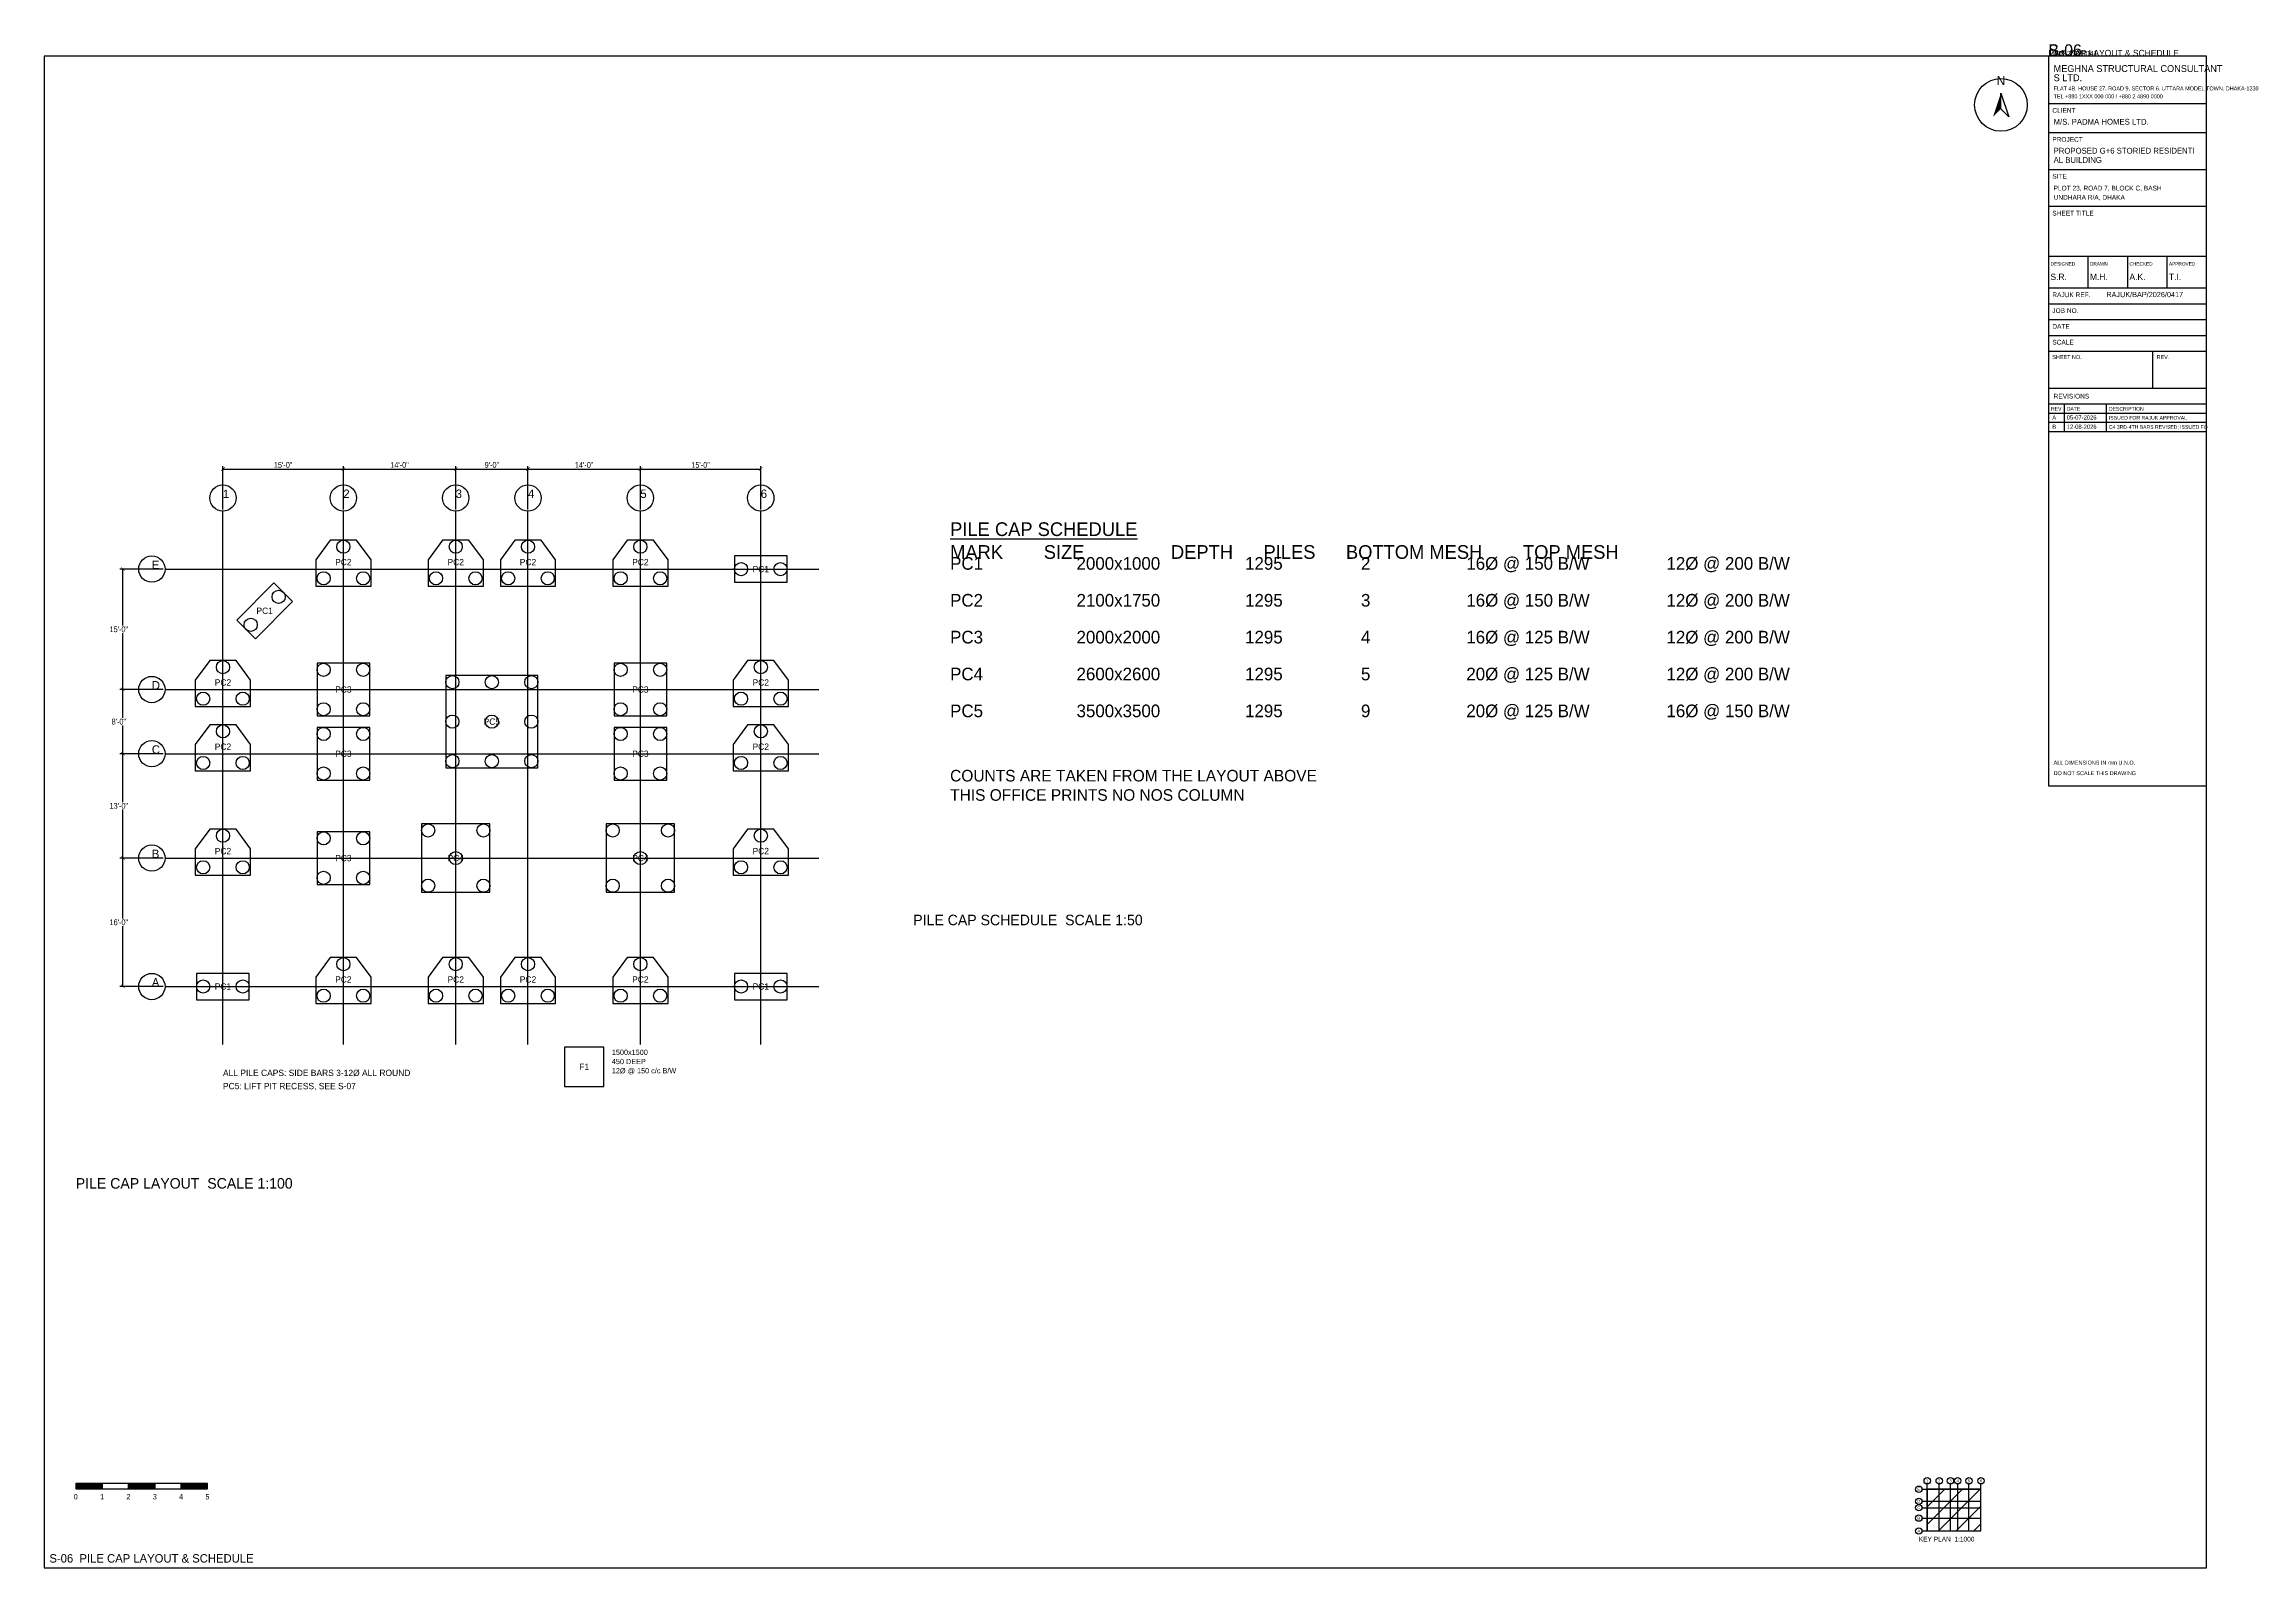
# Model space of a CAD drawing. Extents: x 1000 to 743527, y -207200 to 58857.
# Drawn here: x 565600 to 649427, y 1000 to 58857 of the extents above; entities that cross this region are included whole.
import ezdxf
from ezdxf.enums import TextEntityAlignment as Align

# ---------------------------------------------------------------- set-up
doc = ezdxf.new("R2010")
doc.units = 0
for name, color, linetype in [('Arrow', 7, 'Continuous'), ('Foundation', 3, 'Continuous'), ('Grid', 8, 'Continuous'), ('Grid Circle', 8, 'Continuous'), ('Grid text', 7, 'Continuous'), ('Hatch', 9, 'Continuous'), ('Inches Dimension', 6, 'Continuous'), ('Sheet', 7, 'Continuous'), ('Text-1', 7, 'Continuous'), ('Text-2', 7, 'Continuous'), ('TITLE', 7, 'Continuous')]:
    doc.layers.add(name, color=color, linetype=linetype)
doc.styles.add('OpenSansCondensed-Light', font='OpenSansCondensed-Light.ttf')
doc.dimstyles.new('EZDXF', dxfattribs={"dimtxt": 0.25, "dimasz": 0.175, "dimexe": 0.375, "dimexo": 0.125, "dimgap": 0.1, "dimtad": 1, "dimlfac": 100, "dimzin": 12, "dimdsep": 46, "dimtxsty": 'OpenSansCondensed-Light', "dimblk": 'ARCHTICK', "dimcen": 2.5, "dimazin": 3, "dimtfac": 0.5, "dimtmove": 2, "dimatfit": 3})

msp = doc.modelspace()

# ---------------------------------------------------------------- texts
at = {"layer": 'Sheet'}
for s, height, p in [('PILE CAP SCHEDULE  SCALE 1:50', 400, (598600, 25400)), ('PILE CAP LAYOUT  SCALE 1:100', 400, (566800, 15400)), ('S-06  PILE CAP LAYOUT & SCHEDULE', 320, (565800, 1200))]:
    msp.add_text(s, height=height, dxfattribs=at).set_placement(p)
at = {"layer": 'Text-1'}
for s, height, p in [('16%%C @ 150 B/W', 480, (619600, 38900)), ('12%%C @ 200 B/W', 480, (627200, 38900)), ('PC1', 480, (600000, 38900)), ('2000x1000', 480, (604800, 38900)), ('1295', 480, (611200, 38900)), ('2', 480, (615600, 38900)), ('PC2', 480, (600000, 37500)), ('2100x1750', 480, (604800, 37500)), ('1295', 480, (611200, 37500)), ('3', 480, (615600, 37500)), ('16%%C @ 150 B/W', 480, (619600, 37500)), ('12%%C @ 200 B/W', 480, (627200, 37500)), ('PC3', 480, (600000, 36100)), ('2000x2000', 480, (604800, 36100)), ('1295', 480, (611200, 36100)), ('4', 480, (615600, 36100)), ('16%%C @ 125 B/W', 480, (619600, 36100)), ('12%%C @ 200 B/W', 480, (627200, 36100)), ('PC4', 480, (600000, 34700)), ('2600x2600', 480, (604800, 34700)), ('1295', 480, (611200, 34700)), ('5', 480, (615600, 34700)), ('20%%C @ 125 B/W', 480, (619600, 34700)), ('12%%C @ 200 B/W', 480, (627200, 34700)), ('PC5', 480, (600000, 33300)), ('3500x3500', 480, (604800, 33300)), ('1295', 480, (611200, 33300)), ('9', 480, (615600, 33300)), ('20%%C @ 125 B/W', 480, (619600, 33300)), ('16%%C @ 150 B/W', 480, (627200, 33300)), ('ALL PILE CAPS: SIDE BARS 3-12%%C ALL ROUND', 240, (572389.2, 19674.2)), ('PC5: LIFT PIT RECESS, SEE S-07', 240, (572389.2, 19174.2))]:
    msp.add_text(s, height=height, dxfattribs=at).set_placement(p)
for s, p in [('PC2', (576961.2, 39190.5)), ('PC2', (581228.4, 39190.5)), ('PC2', (583971.6, 39190.5)), ('PC2', (588238.8, 39190.5)), ('PC1', (592810.8, 38923.8)), ('PC1', (573972.9, 37340.1)), ('PC2', (572389.2, 34618.5)), ('PC3', (576961.2, 34351.8)), ('PC3', (588238.8, 34351.8)), ('PC2', (592810.8, 34618.5)), ('PC5', (582600, 33132.6)), ('PC2', (572389.2, 32180.1)), ('PC3', (576961.2, 31913.4)), ('PC3', (588238.8, 31913.4)), ('PC2', (592810.8, 32180.1)), ('PC2', (572389.2, 28217.7)), ('PC3', (576961.2, 27951)), ('PC4', (581228.4, 27951)), ('PC4', (588238.8, 27951)), ('PC2', (592810.8, 28217.7)), ('PC1', (572389.2, 23074.2)), ('PC2', (576961.2, 23340.9)), ('PC2', (581228.4, 23340.9)), ('PC2', (583971.6, 23340.9)), ('PC2', (588238.8, 23340.9)), ('PC1', (592810.8, 23074.2)), ('F1', (586105.2, 20026.2))]:
    msp.add_text(s, height=240, dxfattribs=at).set_placement(p, align=Align.MIDDLE_CENTER)
at = {"layer": 'Text-1', "width": 32000, "attachment_point": 1}
for s, insert, char_height in [('\\LPILE CAP SCHEDULE\\l\\PMARK        SIZE                 DEPTH      PILES      BOTTOM MESH        TOP MESH', (600000, 40700), 520), ('COUNTS ARE TAKEN FROM THE LAYOUT ABOVE\\PTHIS OFFICE PRINTS NO NOS COLUMN', (600000, 31300), 440)]:
    msp.add_mtext(s, dxfattribs=dict(at, insert=insert, char_height=char_height))
at = {"layer": 'Text-2'}
for s, p in [('450 DEEP', (587155.2, 20126.2)), ('1500x1500', (587155.2, 20476.2)), ('12%%C @ 150 c/c B/W', (587155.2, 19776.2))]:
    msp.add_text(s, height=200, dxfattribs=at).set_placement(p)
at = {"layer": 'TITLE'}
for s, height, p in [('A', 160, (641850, 44600)), ('05-07-2026', 160, (642400, 44600)), ('ISSUED FOR RAJUK APPROVAL', 140, (644000, 44600)), ('B', 160, (641850, 44250)), ('12-08-2026', 160, (642400, 44250)), ('C4 3RD-4TH BARS REVISED; ISSUED FO', 140, (644000, 44250))]:
    msp.add_text(s, height=height, dxfattribs=at).set_placement(p)

# ---------------------------------------------------------------- blocks, each defined once
blk = doc.blocks.new('TITLE_BLOCK')
at = {"layer": 'TITLE'}
for p, q in [((0, -18), (60, -18)), ((0, -29), (60, -29)), ((0, -43), (60, -43)), ((0, -57), (60, -57)), ((0, -76), (60, -76)), ((0, -76), (0, -88)), ((15, -76), (15, -88)), ((30, -76), (30, -88)), ((45, -76), (45, -88)), ((0, -88), (60, -88)), ((0, -94), (60, -94)), ((0, -100), (60, -100)), ((0, -106), (60, -106)), ((0, -112), (60, -112)), ((39.6, -112), (39.6, -126)), ((0, -126), (60, -126)), ((0, -132), (60, -132)), ((0, -132), (60, -132)), ((6, -132), (6, -142.5)), ((22, -132), (22, -142.5)), ((0, -135.5), (60, -135.5)), ((0, -139), (60, -139)), ((0, -142.5), (60, -142.5))]:
    blk.add_line(p, q, dxfattribs=at)
blk.add_lwpolyline([(0, -277), (60, -277), (60, 0), (0, 0)], close=True, dxfattribs=at)
at = {"layer": 'Text-1'}
for tag, height in [('JOBNO', 2), ('SCALE', 2), ('SHEETTITLE', 2.4), ('SHEETTITLE2', 2.4), ('DATE', 2), ('SHEETNO', 4.5), ('REV', 4.5)]:
    blk.add_attdef(tag, (0, 0), '', height=height, dxfattribs=at)
at = {"layer": 'TITLE'}
for s, height, p in [('S LTD.', 2.6, (2, -9.5)), ('MEGHNA STRUCTURAL CONSULTANT', 2.6, (2, -6)), ('TEL +880 1XXX 000 000 / +880 2 4890 0000', 1.5, (2, -16)), ('FLAT 4B, HOUSE 27, ROAD 9, SECTOR 6, UTTARA MODEL TOWN, DHAKA-1230', 1.5, (2, -13)), ('CLIENT', 1.8, (1.5, -21.5)), ('M/S. PADMA HOMES LTD.', 2.2, (2, -26)), ('PROJECT', 1.8, (1.5, -32.5)), ('AL BUILDING', 2.2, (2, -40.5)), ('PROPOSED G+6 STORIED RESIDENTI', 2.2, (2, -37)), ('SITE', 1.8, (1.5, -46.5)), ('PLOT 23, ROAD 7, BLOCK C, BASH', 1.8, (2, -51)), ('SHEET TITLE', 1.8, (1.5, -60.5)), ('UNDHARA R/A, DHAKA', 1.8, (2, -54.5)), ('DESIGNED', 1.3, (0.8, -79.5)), ('S.R.', 2.4, (0.8, -85)), ('DRAWN', 1.3, (15.8, -79.5)), ('M.H.', 2.4, (15.8, -85)), ('A.K.', 2.4, (30.8, -85)), ('CHECKED', 1.3, (30.8, -79.5)), ('APPROVED', 1.3, (45.8, -79.5)), ('T.I.', 2.4, (45.8, -85)), ('RAJUK REF.', 1.8, (1.5, -91.5)), ('RAJUK/BAP/2026/0417', 2, (22, -91.5)), ('JOB NO.', 1.8, (1.5, -97.5)), ('SCALE', 1.8, (1.5, -109.5)), ('DATE', 1.8, (1.5, -103.5)), ('SHEET NO.', 1.5, (1.5, -115)), ('REV.', 1.5, (41.1, -115)), ('REV', 1.4, (1, -134.6)), ('REVISIONS', 1.8, (2, -130)), ('DATE', 1.4, (7, -134.6)), ('DESCRIPTION', 1.4, (23, -134.6)), ('ALL DIMENSIONS IN mm U.N.O.', 1.5, (2, -269)), ('DO NOT SCALE THIS DRAWING', 1.5, (2, -273))]:
    blk.add_text(s, height=height, dxfattribs=at).set_placement(p)
blk = doc.blocks.new('NORTH_ARROW')
at = {"layer": 'Arrow'}
blk.add_lwpolyline([(0, 0), (3, -9), (0, -6)], close=True, dxfattribs=at)
blk.add_circle((0, -4.5), 10, dxfattribs=at)
blk.add_solid([(0, 0), (-3, -9), (0, -6)], dxfattribs=at)
at = {"layer": 'Text-1'}
blk.add_text('N', height=3.5, dxfattribs=at).set_placement((0, 3), align=Align.CENTER)
blk = doc.blocks.new('KEY_PLAN')
at = {"layer": 'Grid'}
for p, q in [((0, 0), (0, 17.8496)), ((4.572, 0), (4.572, 17.8496)), ((8.8392, 0), (8.8392, 17.8496)), ((11.5824, 0), (11.5824, 17.8496)), ((15.8496, 0), (15.8496, 17.8496)), ((20.4216, 0), (20.4216, 17.8496)), ((-2, 15.8496), (20.4216, 15.8496)), ((-2, 11.2776), (20.4216, 11.2776)), ((-2, 8.8392), (20.4216, 8.8392)), ((-2, 4.8768), (20.4216, 4.8768)), ((-2, 0), (20.4216, 0))]:
    blk.add_line(p, q, dxfattribs=at)
at = {"layer": 'Grid Circle'}
for centre in [(-3.2, 15.8496), (0, 19.0496), (4.572, 19.0496), (8.8392, 19.0496), (11.5824, 19.0496), (15.8496, 19.0496), (20.4216, 19.0496), (-3.2, 11.2776), (-3.2, 8.8392), (-3.2, 4.8768), (-3.2, 0)]:
    blk.add_circle(centre, 1.2, dxfattribs=at)
at = {"layer": 'Sheet'}
blk.add_lwpolyline([(0, 0), (20.4216, 0), (20.4216, 15.8496), (0, 15.8496)], close=True, dxfattribs=at)
at = {"layer": 'Grid text'}
for s, p in [('1', (0, 19.0496)), ('2', (4.572, 19.0496)), ('3', (8.8392, 19.0496)), ('4', (11.5824, 19.0496)), ('5', (15.8496, 19.0496)), ('6', (20.4216, 19.0496)), ('C', (-3.2, 8.8392)), ('D', (-3.2, 11.2776)), ('E', (-3.2, 15.8496)), ('A', (-3.2, 0)), ('B', (-3.2, 4.8768))]:
    blk.add_text(s, height=1.1, dxfattribs=at).set_placement(p, align=Align.MIDDLE_CENTER)
at = {"layer": 'Sheet'}
blk.add_text('KEY PLAN  1:1000', height=1.8, dxfattribs=at).set_placement((-3.2, -4))
blk = doc.blocks.new('SCALE_BAR')
at = {"layer": 'Sheet'}
h = blk.add_hatch(color=7, dxfattribs=at)
h.dxf.hatch_style = 1
h.paths.add_polyline_path([(0, 0), (10, 0), (10, 2), (0, 2)])
h = blk.add_hatch(color=7, dxfattribs=at)
h.dxf.hatch_style = 1
h.paths.add_polyline_path([(20, 0), (30, 0), (30, 2), (20, 2)])
h = blk.add_hatch(color=7, dxfattribs=at)
h.dxf.hatch_style = 1
h.paths.add_polyline_path([(40, 0), (50, 0), (50, 2), (40, 2)])
for points in [[(0, 0), (10, 0), (10, 2), (0, 2)], [(10, 0), (20, 0), (20, 2), (10, 2)], [(20, 0), (30, 0), (30, 2), (20, 2)], [(30, 0), (40, 0), (40, 2), (30, 2)], [(40, 0), (50, 0), (50, 2), (40, 2)]]:
    blk.add_lwpolyline(points, close=True, dxfattribs=at)
for s, p in [('0', (0, -4)), ('1', (10, -4)), ('2', (20, -4)), ('3', (30, -4)), ('4', (40, -4)), ('5', (50, -4))]:
    blk.add_text(s, height=2, dxfattribs=at).set_placement(p, align=Align.CENTER)
at = {"layer": 'Text-1'}
blk.add_attdef('UNIT', (0, 0), '', height=2, dxfattribs=at)
blk = doc.blocks.new('GRID_BUBBLE')
at = {"layer": 'Grid Circle'}
blk.add_circle((0, 0), 500, dxfattribs=at)
at = {"layer": 'Text-1'}
blk.add_attdef('GRID', (0, 0), '', height=320, dxfattribs=at)
blk = doc.blocks.new('_ARCHTICK')
at = {"color": 0, "linetype": 'BYBLOCK', "const_width": 0.15}
blk.add_lwpolyline([(-0.5, -0.5), (0.5, 0.5)], dxfattribs=at)

# ---------------------------------------------------------------- dimensions: what is measured, and where the dimension line sits
at = {"layer": 'Inches Dimension'}
for base, p1, p2, text in [((572389.2, 42723.8), (572389.2, 41123.8), (576961.2, 41123.8), '15\'-0"'), ((576961.2, 42723.8), (576961.2, 41123.8), (581228.4, 41123.8), '14\'-0"'), ((581228.4, 42723.8), (581228.4, 41123.8), (583971.6, 41123.8), '9\'-0"'), ((583971.6, 42723.8), (583971.6, 41123.8), (588238.8, 41123.8), '14\'-0"'), ((588238.8, 42723.8), (588238.8, 41123.8), (592810.8, 41123.8), '15\'-0"')]:
    msp.add_linear_dim(base=base, p1=p1, p2=p2, text=text, dimstyle='EZDXF', override={"dimtxt": 220, "dimasz": 132, "dimexe": 110, "dimexo": 66, "dimgap": 44, "dimtad": 1, "dimtih": 1, "dimtoh": 1, "dimdec": 0, "dimlfac": 1}, dxfattribs=at).render()
for base, p1, p2, text in [((568589.2, 34351.8), (570189.2, 34351.8), (570189.2, 38923.8), '15\'-0"'), ((568589.2, 31913.4), (570189.2, 31913.4), (570189.2, 34351.8), '8\'-0"'), ((568589.2, 27951), (570189.2, 27951), (570189.2, 31913.4), '13\'-0"'), ((568589.2, 23074.2), (570189.2, 23074.2), (570189.2, 27951), '16\'-0"')]:
    msp.add_linear_dim(base=base, p1=p1, p2=p2, angle=90, text=text, dimstyle='EZDXF', override={"dimtxt": 220, "dimasz": 132, "dimexe": 110, "dimexo": 66, "dimgap": 44, "dimtad": 1, "dimtih": 1, "dimtoh": 1, "dimdec": 0, "dimlfac": 1}, dxfattribs=at).render()

# ---------------------------------------------------------------- hatches: boundary and pattern name
at = {"layer": 'Hatch'}
h = msp.add_hatch(dxfattribs=at)
h.set_pattern_fill('ANSI31', scale=150)
h.paths.add_polyline_path([(637100, 2400), (639142.2, 2400), (639142.2, 3985), (637100, 3985)])

# ---------------------------------------------------------------- linework, layer by layer
at = {"layer": 'Foundation'}
for points in [[(575911.2, 38273.8), (578011.2, 38273.8), (578011.2, 39273.8), (577461.2, 40023.8), (576461.2, 40023.8), (575911.2, 39273.8)], [(580178.4, 38273.8), (582278.4, 38273.8), (582278.4, 39273.8), (581728.4, 40023.8), (580728.4, 40023.8), (580178.4, 39273.8)], [(582921.6, 38273.8), (585021.6, 38273.8), (585021.6, 39273.8), (584471.6, 40023.8), (583471.6, 40023.8), (582921.6, 39273.8)], [(587188.8, 38273.8), (589288.8, 38273.8), (589288.8, 39273.8), (588738.8, 40023.8), (587738.8, 40023.8), (587188.8, 39273.8)], [(591810.8, 38423.8), (593810.8, 38423.8), (593810.8, 39423.8), (591810.8, 39423.8)], [(573619.4, 36279.4), (575033.6, 37693.6), (574326.5, 38400.7), (572912.3, 36986.5)], [(571339.2, 33701.8), (573439.2, 33701.8), (573439.2, 34701.8), (572889.2, 35451.8), (571889.2, 35451.8), (571339.2, 34701.8)], [(575961.2, 33351.8), (577961.2, 33351.8), (577961.2, 35351.8), (575961.2, 35351.8)], [(587238.8, 33351.8), (589238.8, 33351.8), (589238.8, 35351.8), (587238.8, 35351.8)], [(591760.8, 33701.8), (593860.8, 33701.8), (593860.8, 34701.8), (593310.8, 35451.8), (592310.8, 35451.8), (591760.8, 34701.8)], [(580850, 31382.6), (584350, 31382.6), (584350, 34882.6), (580850, 34882.6)], [(571339.2, 31263.4), (573439.2, 31263.4), (573439.2, 32263.4), (572889.2, 33013.4), (571889.2, 33013.4), (571339.2, 32263.4)], [(575961.2, 30913.4), (577961.2, 30913.4), (577961.2, 32913.4), (575961.2, 32913.4)], [(587238.8, 30913.4), (589238.8, 30913.4), (589238.8, 32913.4), (587238.8, 32913.4)], [(591760.8, 31263.4), (593860.8, 31263.4), (593860.8, 32263.4), (593310.8, 33013.4), (592310.8, 33013.4), (591760.8, 32263.4)], [(571339.2, 27301), (573439.2, 27301), (573439.2, 28301), (572889.2, 29051), (571889.2, 29051), (571339.2, 28301)], [(575961.2, 26951), (577961.2, 26951), (577961.2, 28951), (575961.2, 28951)], [(579928.4, 26651), (582528.4, 26651), (582528.4, 29251), (579928.4, 29251)], [(586938.8, 26651), (589538.8, 26651), (589538.8, 29251), (586938.8, 29251)], [(591760.8, 27301), (593860.8, 27301), (593860.8, 28301), (593310.8, 29051), (592310.8, 29051), (591760.8, 28301)], [(571389.2, 22574.2), (573389.2, 22574.2), (573389.2, 23574.2), (571389.2, 23574.2)], [(575911.2, 22424.2), (578011.2, 22424.2), (578011.2, 23424.2), (577461.2, 24174.2), (576461.2, 24174.2), (575911.2, 23424.2)], [(580178.4, 22424.2), (582278.4, 22424.2), (582278.4, 23424.2), (581728.4, 24174.2), (580728.4, 24174.2), (580178.4, 23424.2)], [(582921.6, 22424.2), (585021.6, 22424.2), (585021.6, 23424.2), (584471.6, 24174.2), (583471.6, 24174.2), (582921.6, 23424.2)], [(587188.8, 22424.2), (589288.8, 22424.2), (589288.8, 23424.2), (588738.8, 24174.2), (587738.8, 24174.2), (587188.8, 23424.2)], [(591810.8, 22574.2), (593810.8, 22574.2), (593810.8, 23574.2), (591810.8, 23574.2)], [(585355.2, 19276.2), (586855.2, 19276.2), (586855.2, 20776.2), (585355.2, 20776.2)]]:
    msp.add_lwpolyline(points, close=True, dxfattribs=at)
for centre in [(576961.2, 39773.8), (581228.4, 39773.8), (583971.6, 39773.8), (588238.8, 39773.8), (576211.2, 38573.8), (577711.2, 38573.8), (580478.4, 38573.8), (581978.4, 38573.8), (583221.6, 38573.8), (584721.6, 38573.8), (587488.8, 38573.8), (588988.8, 38573.8), (592060.8, 38923.8), (593560.8, 38923.8), (574503.3, 37870.4), (573442.6, 36809.7), (572389.2, 35201.8), (576211.2, 35101.8), (577711.2, 35101.8), (587488.8, 35101.8), (588988.8, 35101.8), (592810.8, 35201.8), (581100, 34632.6), (582600, 34632.6), (584100, 34632.6), (571639.2, 34001.8), (573139.2, 34001.8), (576211.2, 33601.8), (577711.2, 33601.8), (587488.8, 33601.8), (588988.8, 33601.8), (592060.8, 34001.8), (593560.8, 34001.8), (572389.2, 32763.4), (576211.2, 32663.4), (577711.2, 32663.4), (581100, 33132.6), (582600, 33132.6), (584100, 33132.6), (587488.8, 32663.4), (588988.8, 32663.4), (592810.8, 32763.4), (581100, 31632.6), (582600, 31632.6), (584100, 31632.6), (571639.2, 31563.4), (573139.2, 31563.4), (576211.2, 31163.4), (577711.2, 31163.4), (587488.8, 31163.4), (588988.8, 31163.4), (592060.8, 31563.4), (593560.8, 31563.4), (572389.2, 28801), (576211.2, 28701), (577711.2, 28701), (580178.4, 29001), (582278.4, 29001), (587188.8, 29001), (589288.8, 29001), (592810.8, 28801), (571639.2, 27601), (573139.2, 27601), (581228.4, 27951), (588238.8, 27951), (592060.8, 27601), (593560.8, 27601), (576211.2, 27201), (577711.2, 27201), (580178.4, 26901), (582278.4, 26901), (587188.8, 26901), (589288.8, 26901), (576961.2, 23924.2), (581228.4, 23924.2), (583971.6, 23924.2), (588238.8, 23924.2), (571639.2, 23074.2), (573139.2, 23074.2), (576211.2, 22724.2), (577711.2, 22724.2), (580478.4, 22724.2), (581978.4, 22724.2), (583221.6, 22724.2), (584721.6, 22724.2), (587488.8, 22724.2), (588988.8, 22724.2), (592060.8, 23074.2), (593560.8, 23074.2)]:
    msp.add_circle(centre, 250, dxfattribs=at)
at = {"layer": 'Grid'}
for p, q in [((572389.2, 20874.2), (572389.2, 41123.8)), ((576961.2, 20874.2), (576961.2, 41123.8)), ((581228.4, 20874.2), (581228.4, 41123.8)), ((583971.6, 20874.2), (583971.6, 41123.8)), ((588238.8, 20874.2), (588238.8, 41123.8)), ((592810.8, 20874.2), (592810.8, 41123.8)), ((570189.2, 38923.8), (595010.8, 38923.8)), ((570189.2, 34351.8), (595010.8, 34351.8)), ((570189.2, 31913.4), (595010.8, 31913.4)), ((570189.2, 27951), (595010.8, 27951)), ((570189.2, 23074.2), (595010.8, 23074.2))]:
    msp.add_line(p, q, dxfattribs=at)
at = {"layer": 'Sheet'}
msp.add_lwpolyline([(565600, 1000), (647700, 1000), (647700, 58400), (565600, 58400)], close=True, dxfattribs=at)

# ---------------------------------------------------------------- block references
at = {"layer": 'Arrow', "xscale": 100, "yscale": 100}
msp.add_blockref('NORTH_ARROW', (639900, 57000), dxfattribs=at)
at = {"layer": 'Grid Circle'}
for p, values in [((572389.2, 41623.8), {'GRID': '1'}), ((576961.2, 41623.8), {'GRID': '2'}), ((581228.4, 41623.8), {'GRID': '3'}), ((583971.6, 41623.8), {'GRID': '4'}), ((588238.8, 41623.8), {'GRID': '5'}), ((592810.8, 41623.8), {'GRID': '6'}), ((569689.2, 38923.8), {'GRID': 'E'}), ((569689.2, 34351.8), {'GRID': 'D'}), ((569689.2, 31913.4), {'GRID': 'C'}), ((569689.2, 27951), {'GRID': 'B'}), ((569689.2, 23074.2), {'GRID': 'A'})]:
    msp.add_blockref('GRID_BUBBLE', p, dxfattribs=at).add_auto_attribs(values)
at = {"layer": 'Sheet', "xscale": 100, "yscale": 100}
msp.add_blockref('SCALE_BAR', (566800, 4000), dxfattribs=at).add_auto_attribs({'UNIT': 'm'})
msp.add_blockref('KEY_PLAN', (637100, 2400), dxfattribs=at)
at = {"layer": 'TITLE', "xscale": 100, "yscale": 100}
msp.add_blockref('TITLE_BLOCK', (641700, 58400), dxfattribs=at).add_auto_attribs({'SHEETTITLE': 'PILE CAP LAYOUT & SCHEDULE', 'JOBNO': 'MSC-2026-041', 'DATE': '12-08-2026', 'SCALE': '1:100', 'SHEETNO': 'S-06', 'REV': 'B'})

msp.set_redraw_order([(e.dxf.handle, doc.entitydb.next_handle()) for e in msp.query("TEXT MTEXT ATTDEF DIMENSION ARC_DIMENSION")])  # texts and dimensions are drawn at this point

doc.saveas('drawing.dxf')
